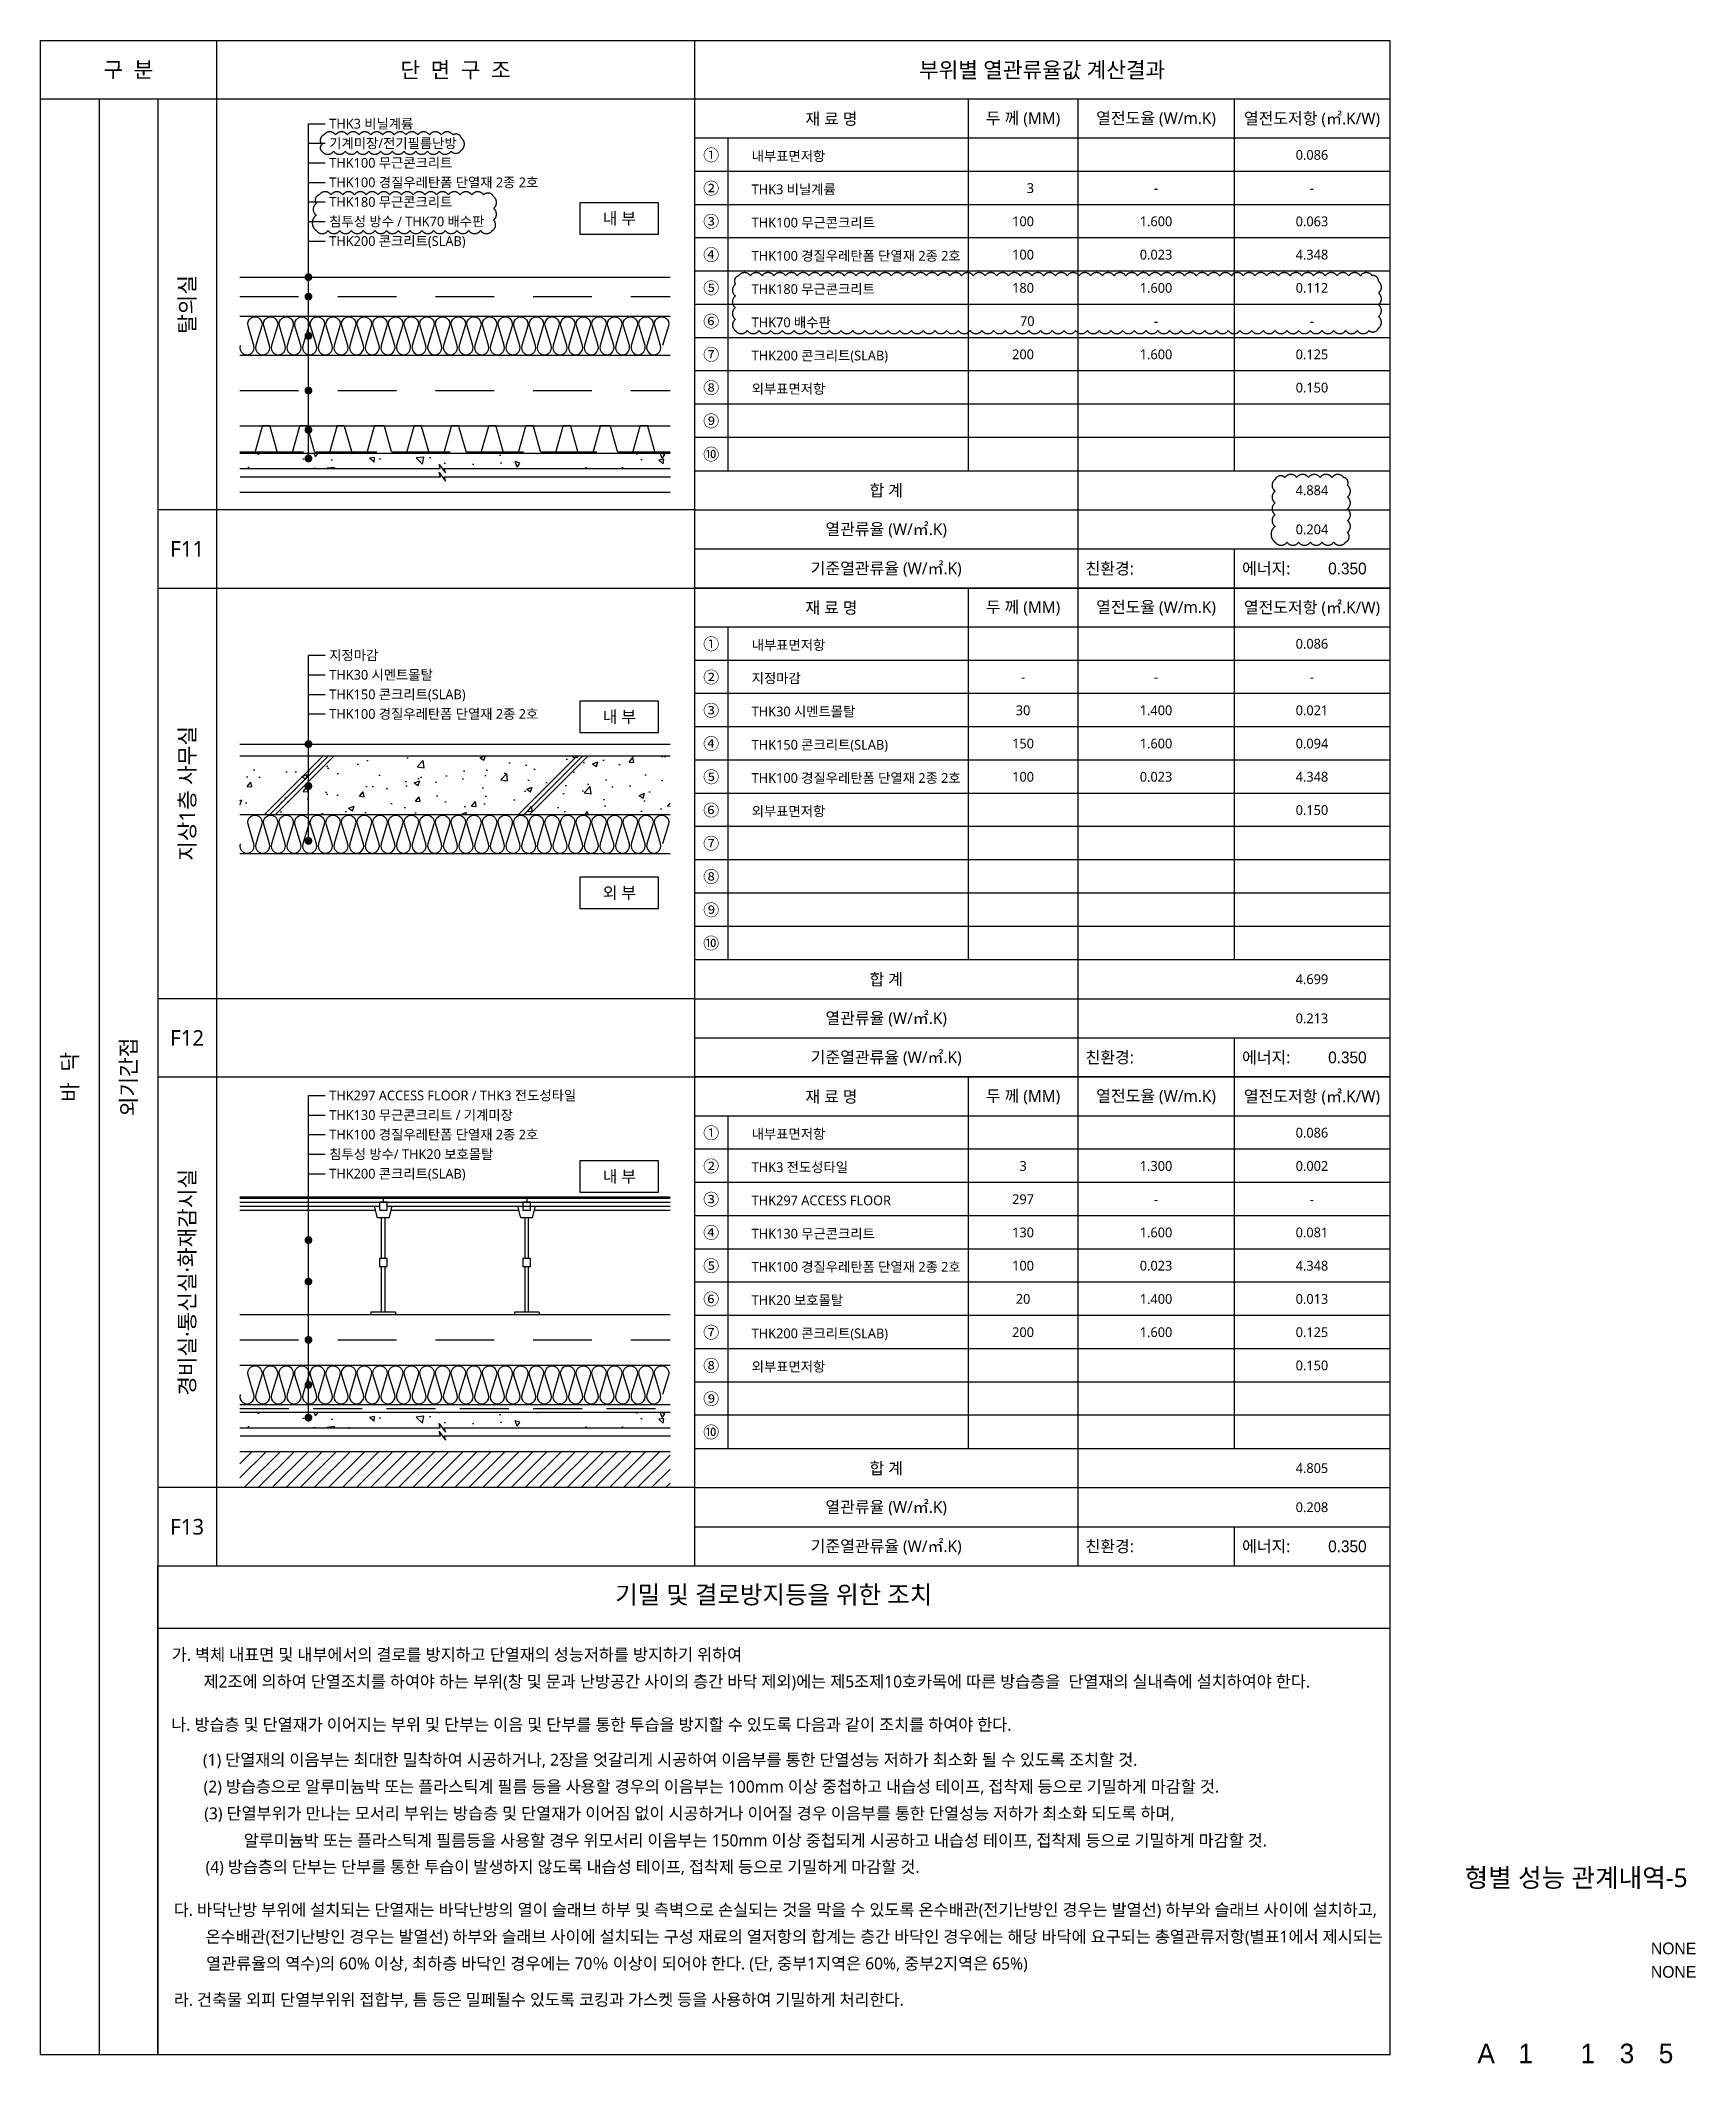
# Model space of a CAD drawing. Header units: millimetres. Extents: x 17329847 to 17386789, y -19727600 to -19720590.
# Drawn here: x 17366137 to 17370369, y -19726992 to -19721819 of the extents above; entities that cross this region are included whole.
import ezdxf
from ezdxf.enums import TextEntityAlignment as Align

# ---------------------------------------------------------------- set-up
doc = ezdxf.new("R2010")
doc.units = ezdxf.units.MM
doc.header["$LTSCALE"] = 100
doc.header["$MEASUREMENT"] = 0
for name, pattern in [('ACAD_ISO03W100', [30, 12, -18]), ('HID', [2.5, 1.5, -1]), ('HIDDEN', [0.375, 0.25, -0.125])]:
    doc.linetypes.add(name, pattern=pattern)
doc.layers.get('0').update_dxf_attribs({"linetype": 'CONTINUOUS'})
doc.layers.add('___2001120_친환경(대일) 수정사항', color=7, linetype='CONTINUOUS', true_color=0xf26722, plot=False)
for name, color, linetype in [('AA-MKXM', 7, 'CONTINUOUS'), ('AA-XXXX-TEXT', 3, 'CONTINUOUS'), ('ACCESS FLOOR', 9, 'CONTINUOUS'), ("CON'C", 2, 'CONTINUOUS'), ('FIN', 6, 'CONTINUOUS'), ('HAT', 253, 'CONTINUOUS'), ('INS', 8, 'CONTINUOUS'), ('LEADER', 7, 'CONTINUOUS'), ('SYM', 7, 'CONTINUOUS'), ('TEXT', 3, 'CONTINUOUS'), ('TEXT(실명)', 7, 'CONTINUOUS'), ('TEXT-TITLE', 6, 'CONTINUOUS'), ('TEXT-기입', 6, 'CONTINUOUS'), ('TEXT1-일반글씨', 3, 'CONTINUOUS'), ('TEXT2-제목', 7, 'CONTINUOUS'), ('wire-meshes', 1, 'CONTINUOUS'), ('도면폼', 7, 'CONTINUOUS'), ('방수', 1, 'HIDDEN'), ('배수판', 5, 'CONTINUOUS')]:
    doc.layers.add(name, color=color, linetype=linetype)
doc.layers.add('VE변경사항적용-20220616', color=10, linetype='CONTINUOUS', plot=False)
doc.styles.add('@나눔바른고딕', font='NanumBarunGothic.ttf')
doc.styles.add('CGS', font='cgse', dxfattribs={"bigfont": 'cgs'})
doc.styles.add('굴림', font='')
doc.styles.add('나눔바른고딕', font='NanumBarunGothic.ttf')
doc.styles.get('굴림').set_extended_font_data('Gulim')

msp = doc.modelspace()

# ---------------------------------------------------------------- texts
at = {"layer": 'AA-XXXX-TEXT', "style": '@나눔바른고딕'}
for s, p in [('탈의실', (17366512.4, -19722494.3)), ('지상1층 사무실', (17366512.4, -19723744.3)), ('바  닥', (17366212.4, -19724469.3)), ('외기간접', (17366362.4, -19724469.3)), ('경비실·통신실·화재감시실', (17366512.4, -19724994.3))]:
    msp.add_text(s, height=40, rotation=90, dxfattribs=at).set_placement(p, align=Align.MIDDLE_CENTER)
at = {"layer": 'AA-XXXX-TEXT', "style": '나눔바른고딕'}
for s, p in [('F11', (17366512.4, -19723119.3)), ('F12', (17366512.4, -19724369.3)), ('F13', (17366512.4, -19725619.3))]:
    msp.add_text(s, height=40, dxfattribs=at).set_placement(p, align=Align.MIDDLE)
at = {"layer": 'TEXT', "style": '나눔바른고딕'}
for s, p in [('THK3 비닐계륨', (17366875.8, -19722032.1)), ('기계미장/전기필름난방', (17366875.8, -19722082.1)), ('THK100 무근콘크리트', (17366875.8, -19722132.1)), ('내부표면저항', (17367956, -19722114.9)), ('THK100 경질우레탄폼 단열재 2종 2호', (17366875.8, -19722182.1)), ('THK3 비닐계륨', (17367956, -19722199.9)), ('THK180 무근콘크리트', (17366875.8, -19722232.1)), ('침투성 방수 / THK70 배수판', (17366875.8, -19722282.1)), ('THK100 무근콘크리트', (17367956, -19722284.9)), ('THK200 콘크리트(SLAB)', (17366875.8, -19722332.1)), ('THK100 경질우레탄폼 단열재 2종 2호', (17367956, -19722369.9)), ('THK180 무근콘크리트', (17367956, -19722454.9)), ('THK70 배수판', (17367956, -19722539.9)), ('THK200 콘크리트(SLAB)', (17367956, -19722624.9)), ('외부표면저항', (17367956, -19722709.9)), ('지정마감', (17366875.8, -19723391.1)), ('내부표면저항', (17367956, -19723364.9)), ('THK30 시멘트몰탈', (17366875.8, -19723441.1)), ('지정마감', (17367956, -19723449.9)), ('THK150 콘크리트(SLAB)', (17366875.8, -19723491.1)), ('THK100 경질우레탄폼 단열재 2종 2호', (17366875.8, -19723541.1)), ('THK30 시멘트몰탈', (17367956, -19723534.9)), ('THK150 콘크리트(SLAB)', (17367956, -19723619.9)), ('THK100 경질우레탄폼 단열재 2종 2호', (17367956, -19723704.9)), ('외부표면저항', (17367956, -19723789.9)), ('THK297 ACCESS FLOOR / THK3 전도성타일', (17366875.8, -19724516.6)), ('THK130 무근콘크리트 / 기계미장', (17366875.8, -19724566.6)), ('THK100 경질우레탄폼 단열재 2종 2호', (17366875.8, -19724616.6)), ('내부표면저항', (17367956, -19724614.9)), ('침투성 방수/ THK20 보호몰탈', (17366875.8, -19724666.6)), ('THK200 콘크리트(SLAB)', (17366875.8, -19724716.6)), ('THK3 전도성타일', (17367956, -19724699.9)), ('THK297 ACCESS FLOOR', (17367956, -19724784.9)), ('THK130 무근콘크리트', (17367956, -19724869.9)), ('THK100 경질우레탄폼 단열재 2종 2호', (17367956, -19724954.9)), ('THK20 보호몰탈', (17367956, -19725039.9)), ('THK200 콘크리트(SLAB)', (17367956, -19725124.9)), ('외부표면저항', (17367956, -19725209.9))]:
    msp.add_text(s, height=25, dxfattribs=at).set_placement(p, align=Align.MIDDLE_LEFT)
for s, height, p in [('0.086', 25, (17369388.6, -19722111.8)), ('3', 25, (17368668.7, -19722196.8)), ('-', 25, (17368989.9, -19722196.8)), ('-', 25, (17369388.6, -19722196.8)), ('내 부', 30, (17367617.7, -19722274.3)), ('100', 25, (17368649.9, -19722281.8)), ('1.600', 25, (17368989.9, -19722281.8)), ('0.063', 25, (17369388.6, -19722281.8)), ('100', 25, (17368649.9, -19722366.8)), ('0.023', 25, (17368989.9, -19722366.8)), ('4.348', 25, (17369388.6, -19722366.8)), ('180', 25, (17368649.9, -19722451.8)), ('1.600', 25, (17368989.9, -19722451.8)), ('0.112', 25, (17369388.6, -19722451.8)), ('70', 25, (17368660.7, -19722536.8)), ('-', 25, (17368989.9, -19722536.8)), ('-', 25, (17369388.6, -19722536.8)), ('200', 25, (17368649.9, -19722621.8)), ('1.600', 25, (17368989.9, -19722621.8)), ('0.125', 25, (17369388.6, -19722621.8)), ('0.150', 25, (17369388.6, -19722706.8)), ('4.884', 25, (17369388.6, -19722969.3)), ('0.204', 25, (17369388.6, -19723069.3)), ('0.086', 25, (17369388.6, -19723361.8)), ('-', 25, (17368649.9, -19723446.8)), ('-', 25, (17368989.9, -19723446.8)), ('-', 25, (17369388.6, -19723446.8)), ('내 부', 30, (17367617.7, -19723548.3)), ('30', 25, (17368649.9, -19723531.8)), ('1.400', 25, (17368989.9, -19723531.8)), ('0.021', 25, (17369388.6, -19723531.8)), ('150', 25, (17368649.9, -19723616.8)), ('1.600', 25, (17368989.9, -19723616.8)), ('0.094', 25, (17369388.6, -19723616.8)), ('100', 25, (17368649.9, -19723701.8)), ('0.023', 25, (17368989.9, -19723701.8)), ('4.348', 25, (17369388.6, -19723701.8)), ('0.150', 25, (17369388.6, -19723786.8)), ('외 부', 30, (17367617.7, -19723998.3)), ('4.699', 25, (17369388.6, -19724219.3)), ('0.213', 25, (17369388.6, -19724319.3)), ('0.086', 25, (17369388.6, -19724611.8)), ('내 부', 30, (17367617.7, -19724723.6)), ('3', 25, (17368649.9, -19724696.8)), ('1.300', 25, (17368989.9, -19724696.8)), ('0.002', 25, (17369388.6, -19724696.8)), ('297', 25, (17368649.9, -19724781.8)), ('-', 25, (17368989.9, -19724781.8)), ('-', 25, (17369388.6, -19724781.8)), ('130', 25, (17368649.9, -19724866.8)), ('1.600', 25, (17368989.9, -19724866.8)), ('0.081', 25, (17369388.6, -19724866.8)), ('100', 25, (17368649.9, -19724951.8)), ('0.023', 25, (17368989.9, -19724951.8)), ('4.348', 25, (17369388.6, -19724951.8)), ('20', 25, (17368649.9, -19725036.8)), ('1.400', 25, (17368989.9, -19725036.8)), ('0.013', 25, (17369388.6, -19725036.8)), ('200', 25, (17368649.9, -19725121.8)), ('1.600', 25, (17368989.9, -19725121.8)), ('0.125', 25, (17369388.6, -19725121.8)), ('0.150', 25, (17369388.6, -19725206.8)), ('4.805', 25, (17369388.6, -19725469.3)), ('0.208', 25, (17369388.6, -19725569.3))]:
    msp.add_text(s, height=height, dxfattribs=at).set_placement(p, align=Align.MIDDLE_CENTER)
at = {"layer": 'TEXT', "color": 2, "style": '굴림'}
for p in [(17369528.3, -19723169.3), (17369528.3, -19724419.3), (17369528.3, -19725669.3)]:
    msp.add_text('0.350', height=30, dxfattribs=at).set_placement(p, align=Align.MIDDLE_RIGHT)
at = {"layer": 'TEXT', "ltscale": 1000, "style": '나눔바른고딕'}
msp.add_text('기밀 및 결로방지등을 위한 조치', height=45.9, dxfattribs=at).set_placement((17368012.4, -19725816), align=Align.CENTER)
for s, p in [('가. 벽체 내표면 및 내부에서의 결로를 방지하고 단열재의 성능저하를 방지하기 위하여', (17366473.4, -19725961.5)), ('제2조에 의하여 단열조치를 하여야 하는 부위(창 및 문과 난방공간 사이의 층간 바닥 제외)에는 제5조제10호카목에 따른 방습층을  단열재의 실내측에 설치하여야 한다.', (17366554.6, -19726030.3)), ('나. 방습층 및 단열재가 이어지는 부위 및 단부는 이음 및 단부를 통한 투습을 방지할 수 있도록 다음과 같이 조치를 하여야 한다.', (17366471.8, -19726140.5)), ('(1) 단열재의 이음부는 최대한 밀착하여 시공하거나, 2장을 엇갈리게 시공하여 이음부를 통한 단열성능 저하가 최소화 될 수 있도록 조치할 것.', (17366552.9, -19726230.4)), ('(2) 방습층으로 알루미늄박 또는 플라스틱계 필름 등을 사용할 경우의 이음부는 100mm 이상 중첩하고 내습성 테이프, 접착제 등으로 기밀하게 마감할 것.', (17366554.6, -19726298.9)), ('(3) 단열부위가 만나는 모서리 부위는 방습층 및 단열재가 이어짐 없이 시공하거나 이어질 경우 이음부를 통한 단열성능 저하가 최소화 되도록 하며,', (17366556.2, -19726367.3)), ('알루미늄박 또는 플라스틱계 필름등을 사용할 경우 위모서리 이음부는 150mm 이상 중첩되게 시공하고 내습성 테이프, 접착제 등으로 기밀하게 마감할 것.', (17366657.2, -19726436.6)), ('(4) 방습층의 단부는 단부를 통한 투습이 발생하지 않도록 내습성 테이프, 접착제 등으로 기밀하게 마감할 것.', (17366559.5, -19726504.2)), ('다. 바닥난방 부위에 설치되는 단열재는 바닥난방의 열이 슬래브 하부 및 측벽으로 손실되는 것을 막을 수 있도록 온수배관(전기난방인 경우는 발열선) 하부와 슬래브 사이에 설치하고,', (17366478.3, -19726613.8)), ('온수배관(전기난방인 경우는 발열선) 하부와 슬래브 사이에 설치되는 구성 재료의 열저항의 합계는 층간 바닥인 경우에는 해당 바닥에 요구되는 총열관류저항(별표1에서 제시되는', (17366559.5, -19726682.6)), ('열관류율의 역수)의 60%%% 이상, 최하층 바닥인 경우에는 70％ 이상이 되어야 한다. (단, 중부1지역은 60%%%, 중부2지역은 65%%%)', (17366561.1, -19726751.1)), ('라. 건축물 외피 단열부위위 접합부, 틈 등은 밀페될수 있도록 코킹과 가스켓 등을 사용하여 기밀하게 처리한다.', (17366478.3, -19726843.7))]:
    msp.add_text(s, height=30.6, dxfattribs=at).set_placement(p)
at = {"layer": 'TEXT-TITLE', "style": '나눔바른고딕'}
msp.add_text('형별 성능 관계내역-5', height=48, dxfattribs=at).set_placement((17370064, -19726540.5), align=Align.CENTER)
at = {"layer": 'TEXT-기입', "style": 'CGS'}
for p in [(17370255.3, -19726721.3), (17370255.3, -19726781.3)]:
    msp.add_text('NONE', height=30, dxfattribs=at).set_placement(p, align=Align.BOTTOM_LEFT)
for s, p in [('A', (17369834, -19726965.9)), ('1', (17369935.3, -19726965.9)), ('1', (17370094, -19726965.9)), ('3', (17370194, -19726965.9)), ('5', (17370294, -19726965.9))]:
    msp.add_text(s, height=50, dxfattribs=at).set_placement(p, align=Align.MIDDLE_CENTER)
at = {"layer": 'TEXT2-제목', "style": '나눔바른고딕'}
for s, p in [('구  분', (17366362.4, -19721894.3)), ('단  면  구  조', (17367198.6, -19721894.3)), ('부위별 열관류율값 계산결과', (17368698.6, -19721894.3))]:
    msp.add_text(s, height=40, dxfattribs=at).set_placement(p, align=Align.MIDDLE)

# ---------------------------------------------------------------- blocks, each defined once
blk = doc.blocks.new('BOX1')
at = {"layer": '도면폼', "ltscale": 1000}
blk.add_line((1777.5, 1250), (0, 1250), dxfattribs=at)
at = {"layer": '도면폼', "color": 4, "ltscale": 1000}
for p, q in [((700, 1250), (700, 300)), ((980, 1250), (980, 0)), ((1380, 1250), (1380, 300)), ((1777.5, 1150), (0, 1150)), ((85, 1150), (85, 300)), ((0, 300), (1777.5, 300)), ((0, 200), (1777.5, 200)), ((0, 100), (1777.5, 100)), ((1380, 100), (1380, 0))]:
    blk.add_line(p, q, dxfattribs=at)
at = {"layer": '도면폼', "color": 8}
for p, q in [((1777.5, 1065), (0, 1065)), ((1777.5, 980), (0, 980)), ((1777.5, 895), (0, 895)), ((1777.5, 810), (0, 810)), ((1777.5, 725), (0, 725)), ((1777.5, 640), (0, 640)), ((1777.5, 555), (0, 555)), ((1777.5, 470), (0, 470)), ((1777.5, 385), (0, 385))]:
    blk.add_line(p, q, dxfattribs=at)
at = {"layer": 'TEXT1-일반글씨', "style": '나눔바른고딕'}
for s, p in [('재 료 명', (350, 1200)), ('두 께 (MM)', (840, 1200)), ('열전도율 (W/m.K)', (1180, 1200)), ('열전도저항 (㎡.K/W)', (1578.8, 1200)), ('①', (42.5, 1107.5)), ('②', (42.5, 1022.5)), ('③', (42.5, 937.5)), ('④', (42.5, 852.5)), ('⑤', (42.5, 767.5)), ('⑥', (42.5, 682.5)), ('⑦', (42.5, 597.5)), ('⑧', (42.5, 512.5)), ('⑨', (42.5, 427.5)), ('⑩', (42.5, 342.5)), ('합 계', (490, 250)), ('열관류율 (W/㎡.K)', (490, 150)), ('기준열관류율 (W/㎡.K)', (490, 50))]:
    blk.add_text(s, height=30, dxfattribs=at).set_placement(p, align=Align.MIDDLE)
for s, p in [('친환경:', (1000, 50)), ('에너지:', (1400, 50))]:
    blk.add_text(s, height=30, dxfattribs=at).set_placement(p, align=Align.MIDDLE_LEFT)

# ---------------------------------------------------------------- hatches: boundary and pattern name
at = {"layer": 'HAT', "linetype": 'Continuous'}
h = msp.add_hatch(dxfattribs=at)
h.set_pattern_fill('AR-CONC', color=256, scale=20, angle=90, style=0)
h.set_pattern_definition([(140, (17423896.49, -19683184.94), (12.55043, 143.45204), [15, -165]), (85, (17423896.49, -19683184.94), (-150.43843, -27.75027), [12, -132]), (190.4514, (17423897.54, -19683172.98), (-137.8879, 115.70188), [12.74804, -140.22842]), (136.1842, (17423856.49, -19683184.94), (33.1038, 213.4482), [22.5, -247.5]), (186.6356, (17423859.25, -19683167.15), (-194.8236, 186.93254), [19.12206, -210.3426]), (81.1842, (17423856.5, -19683184.94), (-194.8237, 186.9324), [18, -198]), (111, (17423866.49, -19683164.94), (80.52378, 119.38141), [15, -165]), (56, (17423866.49, -19683164.94), (-145.03, 48.66307), [12, -132]), (161.4514, (17423873.2, -19683154.99), (-64.5061, 168.04453), [12.74804, -140.22842]), (127.5, (17423896.49, -19683184.94), (-66.57877, 2.43197), [0, -130.4, 0, -134, 0, -132.5]), (97.5, (17423896.49, -19683184.94), (-78.88234, 52.61391), [0, -76.4, 0, -127.4, 0, -50.5]), (57.5, (17423896.49, -19683229.54), (4.510974, 106.764487), [0, -50, 0, -156, 0, -207]), (47.5, (17423896.49, -19683249.54), (-20.021, 116.63723), [0, -65, 0, -103.6, 0, -147])])
h.paths.add_polyline_path([(17367170, -19722914), (17367747.4, -19722914), (17367747.4, -19722874.3), (17366647.4, -19722874.3), (17366647.4, -19722914), (17367159.2, -19722914), (17367156.5, -19722903), (17367172.7, -19722925)])
h = msp.add_hatch(dxfattribs=at)
h.set_pattern_fill('AR-CONC', color=256, scale=20, style=0)
h.set_pattern_definition([(50, (17407724.85, -19781046.85), (143.45204, -12.55043), [15, -165]), (355, (17407724.85, -19781046.85), (-27.75027, 150.43843), [12, -132]), (100.4514, (17407736.81, -19781047.9), (115.70188, 137.8879), [12.74804, -140.22842]), (46.1842, (17407724.85, -19781006.85), (213.4482, -33.1038), [22.5, -247.5]), (96.6356, (17407742.64, -19781009.6), (186.93254, 194.8236), [19.12206, -210.3426]), (351.1842, (17407724.85, -19781006.85), (186.9324, 194.8237), [18, -198]), (21, (17407744.85, -19781016.85), (119.38141, -80.52378), [15, -165]), (326, (17407744.85, -19781016.85), (48.66307, 145.03), [12, -132]), (71.4514, (17407754.8, -19781023.56), (168.04453, 64.5061), [12.74804, -140.22842]), (37.5, (17407724.853, -19781046.85), (2.43197, 66.57877), [0, -130.4, 0, -134, 0, -132.5]), (7.5, (17407724.85, -19781046.85), (52.61391, 78.88234), [0, -76.4, 0, -127.4, 0, -50.5]), (327.5, (17407680.253, -19781046.85), (106.764487, -4.510974), [0, -50, 0, -156, 0, -207]), (317.5, (17407660.25, -19781046.85), (116.63723, 20.021), [0, -65, 0, -103.6, 0, -147])])
h.paths.add_polyline_path([(17367747.4, -19723648.3), (17367747.4, -19723798.3), (17366647.4, -19723798.3), (17366647.4, -19723648.3)])
h = msp.add_hatch(dxfattribs=at)
h.set_pattern_fill('AR-CONC', color=256, scale=20, angle=90, style=0)
h.set_pattern_definition([(140, (17423896.49, -19685637.15), (12.55043, 143.45204), [15, -165]), (85, (17423896.49, -19685637.15), (-150.43843, -27.75027), [12, -132]), (190.4514, (17423897.54, -19685625.2), (-137.8879, 115.70188), [12.74804, -140.22842]), (136.1842, (17423856.49, -19685637.15), (33.1038, 213.4482), [22.5, -247.5]), (186.6356, (17423859.25, -19685619.36), (-194.8236, 186.93254), [19.12206, -210.3426]), (81.1842, (17423856.5, -19685637.15), (-194.8237, 186.9324), [18, -198]), (111, (17423866.49, -19685617.15), (80.52378, 119.38141), [15, -165]), (56, (17423866.49, -19685617.15), (-145.03, 48.66307), [12, -132]), (161.4514, (17423873.2, -19685607.2), (-64.5061, 168.04453), [12.74804, -140.22842]), (127.5, (17423896.49, -19685637.15), (-66.57877, 2.43197), [0, -130.4, 0, -134, 0, -132.5]), (97.5, (17423896.49, -19685637.15), (-78.88234, 52.61391), [0, -76.4, 0, -127.4, 0, -50.5]), (57.5, (17423896.49, -19685681.75), (4.510974, 106.764487), [0, -50, 0, -156, 0, -207]), (47.5, (17423896.49, -19685701.75), (-20.021, 116.63723), [0, -65, 0, -103.6, 0, -147])])
h.paths.add_polyline_path([(17367170, -19725366.2), (17367747.4, -19725366.2), (17367747.4, -19725326.5), (17366647.4, -19725326.5), (17366647.4, -19725366.2), (17367159.2, -19725366.2), (17367156.5, -19725355.2), (17367172.7, -19725377.2)])
at = {"layer": 'HAT', "ltscale": 1000}
h = msp.add_hatch(dxfattribs=at)
h.set_pattern_fill('ANSI31', color=256, scale=8)
h.set_pattern_definition([(45, (-610.163, 950.63), (-17.960512242, 17.960512242), [])])
h.paths.add_polyline_path([(17367747.4, -19725426.5), (17366647.4, -19725426.5), (17366647.4, -19725519.3), (17367747.4, -19725519.3)])

# ---------------------------------------------------------------- linework, layer by layer
at = {"color": 2, "ltscale": 0.1}
for points in [[(17366647.4, -19722874.3), (17367747.4, -19722874.3)], [(17366647.4, -19725326.5), (17367747.4, -19725326.5)]]:
    msp.add_lwpolyline(points, dxfattribs=at)
at = {"color": 7}
msp.add_lwpolyline([(17366437.4, -19725719.3), (17369587.4, -19725719.3), (17369587.4, -19726969.3), (17366437.4, -19726969.3)], close=True, dxfattribs=at)
msp.add_lwpolyline([(17369587.4, -19725879.3), (17366437.4, -19725879.3)], dxfattribs=at)
at = {"layer": '___2001120_친환경(대일) 수정사항', "ltscale": 1000}
msp.add_lwpolyline([(17366437.4, -19725719.3), (17369587.4, -19725719.3), (17369587.4, -19726969.3), (17366437.4, -19726969.3)], close=True, dxfattribs=at)
at = {"layer": 'AA-MKXM', "color": 7}
for points in [[(17367516.5, -19722314.3), (17367717.4, -19722314.3), (17367717.4, -19722234.3), (17367516.5, -19722234.3)], [(17367516.5, -19723588.3), (17367717.4, -19723588.3), (17367717.4, -19723508.3), (17367516.5, -19723508.3)], [(17367516.5, -19724038.3), (17367717.4, -19724038.3), (17367717.4, -19723958.3), (17367516.5, -19723958.3)], [(17367516.5, -19724763.6), (17367717.4, -19724763.6), (17367717.4, -19724683.6), (17367516.5, -19724683.6)]]:
    msp.add_lwpolyline(points, close=True, dxfattribs=at)
at = {"layer": 'ACCESS FLOOR'}
for p, q in [((17367747.4, -19724776.5), (17366647.4, -19724776.5)), ((17366647.4, -19724779.5), (17367747.4, -19724779.5)), ((17367014, -19724779.5), (17367014, -19724789.5)), ((17367380.7, -19724779.5), (17367380.7, -19724789.5)), ((17366647.4, -19724789.5), (17367747.4, -19724789.5)), ((17366647.4, -19724799.5), (17367004, -19724799.5)), ((17366647.4, -19724810.1), (17366994.2, -19724810.1)), ((17366999, -19724829.5), (17366991.5, -19724799.5)), ((17367029, -19724829.5), (17366999, -19724829.5)), ((17367004, -19724789.5), (17367004, -19724810.1)), ((17367024, -19724789.5), (17367004, -19724789.5)), ((17367004, -19724810.1), (17367024, -19724810.1)), ((17367009, -19724829.5), (17367009, -19724933.6)), ((17367019, -19724933.6), (17367019, -19724829.5)), ((17367024, -19724810.1), (17367024, -19724789.5)), ((17367024, -19724799.5), (17367747.4, -19724799.5)), ((17367029, -19724829.5), (17367036.5, -19724799.5)), ((17367033.9, -19724810.1), (17367360.9, -19724810.1)), ((17367365.7, -19724829.5), (17367358.2, -19724799.5)), ((17367395.7, -19724829.5), (17367365.7, -19724829.5)), ((17367370.7, -19724789.5), (17367370.7, -19724810.1)), ((17367390.7, -19724789.5), (17367370.7, -19724789.5)), ((17367370.7, -19724810.1), (17367390.7, -19724810.1)), ((17367375.7, -19724829.5), (17367375.7, -19724933.6)), ((17367385.7, -19724933.6), (17367385.7, -19724829.5)), ((17367390.7, -19724810.1), (17367390.7, -19724789.5)), ((17367395.7, -19724829.5), (17367403.2, -19724799.5)), ((17367400.6, -19724810.1), (17367747.4, -19724810.1)), ((17367004, -19724933.6), (17367004, -19724954.2)), ((17367024, -19724933.6), (17367004, -19724933.6)), ((17367024, -19724954.2), (17367024, -19724933.6)), ((17367370.7, -19724933.6), (17367370.7, -19724954.2)), ((17367390.7, -19724933.6), (17367370.7, -19724933.6)), ((17367390.7, -19724954.2), (17367390.7, -19724933.6)), ((17367004, -19724954.2), (17367024, -19724954.2)), ((17367009, -19724954.2), (17367009, -19725070.4)), ((17367019, -19725070.4), (17367019, -19724954.2)), ((17367370.7, -19724954.2), (17367390.7, -19724954.2)), ((17367375.7, -19724954.2), (17367375.7, -19725070.4)), ((17367385.7, -19725070.4), (17367385.7, -19724954.2)), ((17366982.5, -19725070.4), (17366982.5, -19725076.5)), ((17367045.5, -19725070.4), (17366982.5, -19725070.4)), ((17367045.5, -19725070.4), (17367045.5, -19725076.5)), ((17367349.2, -19725070.4), (17367349.2, -19725076.5)), ((17367412.2, -19725070.4), (17367349.2, -19725070.4)), ((17367412.2, -19725070.4), (17367412.2, -19725076.5))]:
    msp.add_line(p, q, dxfattribs=at)
at = {"layer": "CON'C"}
for p, q in [((17366647.4, -19722974.3), (17367747.4, -19722974.3)), ((17366647.4, -19725426.5), (17367747.4, -19725426.5))]:
    msp.add_line(p, q, dxfattribs=at)
for points in [[(17366647.4, -19723648.3), (17367747.4, -19723648.3)], [(17366647.4, -19723798.3), (17367747.4, -19723798.3)]]:
    msp.add_lwpolyline(points, dxfattribs=at)
at = {"layer": 'FIN'}
for points in [[(17366647.4, -19722424.3), (17367747.4, -19722424.3)], [(17366647.4, -19722624.3), (17367747.4, -19722624.3)], [(17366647.4, -19722804.3), (17367747.4, -19722804.3)], [(17366647.4, -19723618.3), (17367747.4, -19723618.3)], [(17366647.4, -19725076.5), (17367747.4, -19725076.5)]]:
    msp.add_lwpolyline(points, dxfattribs=at)
at = {"layer": 'HAT', "linetype": 'Continuous'}
for p, q in [((17366710, -19723798.3), (17366860, -19723648.3)), ((17366724.2, -19723798.3), (17366874.2, -19723648.3)), ((17366738.3, -19723798.3), (17366888.3, -19723648.3)), ((17367359.9, -19723798.3), (17367509.9, -19723648.3)), ((17367374.1, -19723798.3), (17367524.1, -19723648.3)), ((17367388.2, -19723798.3), (17367538.2, -19723648.3))]:
    msp.add_line(p, q, dxfattribs=at)
at = {"layer": 'INS'}
for points in [[(17366647.4, -19722524.3), (17367747.4, -19722524.3)], [(17366647.4, -19723898.3), (17367747.4, -19723898.3)], [(17366647.4, -19725206.5), (17367747.4, -19725206.5)], [(17366647.4, -19725306.5), (17367747.4, -19725306.5)]]:
    msp.add_lwpolyline(points, dxfattribs=at)
for points in [[(17366648.2, -19722599.3, 1.344031), (17366683.2, -19722599.3), (17366668.2, -19722549.3, -1.344031), (17366703.2, -19722549.3), (17366688.2, -19722599.3)], [(17366688.2, -19722599.3, 1.344031), (17366723.2, -19722599.3), (17366708.2, -19722549.3, -1.344031), (17366743.2, -19722549.3), (17366728.2, -19722599.3)], [(17366728.2, -19722599.3, 1.344031), (17366763.2, -19722599.3), (17366748.2, -19722549.3, -1.344031), (17366783.2, -19722549.3), (17366768.2, -19722599.3)], [(17366768.2, -19722599.3, 1.344031), (17366803.2, -19722599.3), (17366788.2, -19722549.3, -1.344031), (17366823.2, -19722549.3), (17366808.2, -19722599.3)], [(17366808.2, -19722599.3, 1.344031), (17366843.2, -19722599.3), (17366828.2, -19722549.3, -1.344031), (17366863.2, -19722549.3), (17366848.2, -19722599.3)], [(17366848.2, -19722599.3, 1.344031), (17366883.2, -19722599.3), (17366868.2, -19722549.3, -1.344031), (17366903.2, -19722549.3), (17366888.2, -19722599.3)], [(17366888.2, -19722599.3, 1.344031), (17366923.2, -19722599.3), (17366908.2, -19722549.3, -1.344031), (17366943.2, -19722549.3), (17366928.2, -19722599.3)], [(17366928.2, -19722599.3, 1.344031), (17366963.2, -19722599.3), (17366948.2, -19722549.3, -1.344031), (17366983.2, -19722549.3), (17366968.2, -19722599.3)], [(17366968.2, -19722599.3, 1.344031), (17367003.2, -19722599.3), (17366988.2, -19722549.3, -1.344031), (17367023.2, -19722549.3), (17367008.2, -19722599.3)], [(17367008.2, -19722599.3, 1.344031), (17367043.2, -19722599.3), (17367028.2, -19722549.3, -1.344031), (17367063.2, -19722549.3), (17367048.2, -19722599.3)], [(17367048.2, -19722599.3, 1.344031), (17367083.2, -19722599.3), (17367068.2, -19722549.3, -1.344031), (17367103.2, -19722549.3), (17367088.2, -19722599.3)], [(17367088.2, -19722599.3, 1.344031), (17367123.2, -19722599.3), (17367108.2, -19722549.3, -1.344031), (17367143.2, -19722549.3), (17367128.2, -19722599.3)], [(17367128.2, -19722599.3, 1.344031), (17367163.2, -19722599.3), (17367148.2, -19722549.3, -1.344031), (17367183.2, -19722549.3), (17367168.2, -19722599.3)], [(17367168.2, -19722599.3, 1.344031), (17367203.2, -19722599.3), (17367188.2, -19722549.3, -1.344031), (17367223.2, -19722549.3), (17367208.2, -19722599.3)], [(17367208.2, -19722599.3, 1.344031), (17367243.2, -19722599.3), (17367228.2, -19722549.3, -1.344031), (17367263.2, -19722549.3), (17367248.2, -19722599.3)], [(17367248.2, -19722599.3, 1.344031), (17367283.2, -19722599.3), (17367268.2, -19722549.3, -1.344031), (17367303.2, -19722549.3), (17367288.2, -19722599.3)], [(17367288.2, -19722599.3, 1.344031), (17367323.2, -19722599.3), (17367308.2, -19722549.3, -1.344031), (17367343.2, -19722549.3), (17367328.2, -19722599.3)], [(17367328.2, -19722599.3, 1.344031), (17367363.2, -19722599.3), (17367348.2, -19722549.3, -1.344031), (17367383.2, -19722549.3), (17367368.2, -19722599.3)], [(17367368.2, -19722599.3, 1.344031), (17367403.2, -19722599.3), (17367388.2, -19722549.3, -1.344031), (17367423.2, -19722549.3), (17367408.2, -19722599.3)], [(17367408.2, -19722599.3, 1.344031), (17367443.2, -19722599.3), (17367428.2, -19722549.3, -1.344031), (17367463.2, -19722549.3), (17367448.2, -19722599.3)], [(17367448.2, -19722599.3, 1.344031), (17367483.2, -19722599.3), (17367468.2, -19722549.3, -1.344031), (17367503.2, -19722549.3), (17367488.2, -19722599.3)], [(17367488.2, -19722599.3, 1.344031), (17367523.2, -19722599.3), (17367508.2, -19722549.3, -1.344031), (17367543.2, -19722549.3), (17367528.2, -19722599.3)], [(17367528.2, -19722599.3, 1.344031), (17367563.2, -19722599.3), (17367548.2, -19722549.3, -1.344031), (17367583.2, -19722549.3), (17367568.2, -19722599.3)], [(17367568.2, -19722599.3, 1.344031), (17367603.2, -19722599.3), (17367588.2, -19722549.3, -1.344031), (17367623.2, -19722549.3), (17367608.2, -19722599.3)], [(17367608.2, -19722599.3, 1.344031), (17367643.2, -19722599.3), (17367628.2, -19722549.3, -1.344031), (17367663.2, -19722549.3), (17367648.2, -19722599.3)], [(17367648.2, -19722599.3, 1.344031), (17367683.2, -19722599.3), (17367668.2, -19722549.3, -1.344031), (17367703.2, -19722549.3), (17367688.2, -19722599.3)], [(17367688.2, -19722599.3, 1.344031), (17367723.2, -19722599.3), (17367708.2, -19722549.3, -1.344031), (17367743.2, -19722549.3), (17367728.2, -19722599.3)], [(17366648.2, -19723873.3, 1.344031), (17366683.2, -19723873.3), (17366668.2, -19723823.3, -1.344031), (17366703.2, -19723823.3), (17366688.2, -19723873.3)], [(17366688.2, -19723873.3, 1.344031), (17366723.2, -19723873.3), (17366708.2, -19723823.3, -1.344031), (17366743.2, -19723823.3), (17366728.2, -19723873.3)], [(17366728.2, -19723873.3, 1.344031), (17366763.2, -19723873.3), (17366748.2, -19723823.3, -1.344031), (17366783.2, -19723823.3), (17366768.2, -19723873.3)], [(17366768.2, -19723873.3, 1.344031), (17366803.2, -19723873.3), (17366788.2, -19723823.3, -1.344031), (17366823.2, -19723823.3), (17366808.2, -19723873.3)], [(17366808.2, -19723873.3, 1.344031), (17366843.2, -19723873.3), (17366828.2, -19723823.3, -1.344031), (17366863.2, -19723823.3), (17366848.2, -19723873.3)], [(17366848.2, -19723873.3, 1.344031), (17366883.2, -19723873.3), (17366868.2, -19723823.3, -1.344031), (17366903.2, -19723823.3), (17366888.2, -19723873.3)], [(17366888.2, -19723873.3, 1.344031), (17366923.2, -19723873.3), (17366908.2, -19723823.3, -1.344031), (17366943.2, -19723823.3), (17366928.2, -19723873.3)], [(17366928.2, -19723873.3, 1.344031), (17366963.2, -19723873.3), (17366948.2, -19723823.3, -1.344031), (17366983.2, -19723823.3), (17366968.2, -19723873.3)], [(17366968.2, -19723873.3, 1.344031), (17367003.2, -19723873.3), (17366988.2, -19723823.3, -1.344031), (17367023.2, -19723823.3), (17367008.2, -19723873.3)], [(17367008.2, -19723873.3, 1.344031), (17367043.2, -19723873.3), (17367028.2, -19723823.3, -1.344031), (17367063.2, -19723823.3), (17367048.2, -19723873.3)], [(17367048.2, -19723873.3, 1.344031), (17367083.2, -19723873.3), (17367068.2, -19723823.3, -1.344031), (17367103.2, -19723823.3), (17367088.2, -19723873.3)], [(17367088.2, -19723873.3, 1.344031), (17367123.2, -19723873.3), (17367108.2, -19723823.3, -1.344031), (17367143.2, -19723823.3), (17367128.2, -19723873.3)], [(17367128.2, -19723873.3, 1.344031), (17367163.2, -19723873.3), (17367148.2, -19723823.3, -1.344031), (17367183.2, -19723823.3), (17367168.2, -19723873.3)], [(17367168.2, -19723873.3, 1.344031), (17367203.2, -19723873.3), (17367188.2, -19723823.3, -1.344031), (17367223.2, -19723823.3), (17367208.2, -19723873.3)], [(17367208.2, -19723873.3, 1.344031), (17367243.2, -19723873.3), (17367228.2, -19723823.3, -1.344031), (17367263.2, -19723823.3), (17367248.2, -19723873.3)], [(17367248.2, -19723873.3, 1.344031), (17367283.2, -19723873.3), (17367268.2, -19723823.3, -1.344031), (17367303.2, -19723823.3), (17367288.2, -19723873.3)], [(17367288.2, -19723873.3, 1.344031), (17367323.2, -19723873.3), (17367308.2, -19723823.3, -1.344031), (17367343.2, -19723823.3), (17367328.2, -19723873.3)], [(17367328.2, -19723873.3, 1.344031), (17367363.2, -19723873.3), (17367348.2, -19723823.3, -1.344031), (17367383.2, -19723823.3), (17367368.2, -19723873.3)], [(17367368.2, -19723873.3, 1.344031), (17367403.2, -19723873.3), (17367388.2, -19723823.3, -1.344031), (17367423.2, -19723823.3), (17367408.2, -19723873.3)], [(17367408.2, -19723873.3, 1.344031), (17367443.2, -19723873.3), (17367428.2, -19723823.3, -1.344031), (17367463.2, -19723823.3), (17367448.2, -19723873.3)], [(17367448.2, -19723873.3, 1.344031), (17367483.2, -19723873.3), (17367468.2, -19723823.3, -1.344031), (17367503.2, -19723823.3), (17367488.2, -19723873.3)], [(17367488.2, -19723873.3, 1.344031), (17367523.2, -19723873.3), (17367508.2, -19723823.3, -1.344031), (17367543.2, -19723823.3), (17367528.2, -19723873.3)], [(17367528.2, -19723873.3, 1.344031), (17367563.2, -19723873.3), (17367548.2, -19723823.3, -1.344031), (17367583.2, -19723823.3), (17367568.2, -19723873.3)], [(17367568.2, -19723873.3, 1.344031), (17367603.2, -19723873.3), (17367588.2, -19723823.3, -1.344031), (17367623.2, -19723823.3), (17367608.2, -19723873.3)], [(17367608.2, -19723873.3, 1.344031), (17367643.2, -19723873.3), (17367628.2, -19723823.3, -1.344031), (17367663.2, -19723823.3), (17367648.2, -19723873.3)], [(17367648.2, -19723873.3, 1.344031), (17367683.2, -19723873.3), (17367668.2, -19723823.3, -1.344031), (17367703.2, -19723823.3), (17367688.2, -19723873.3)], [(17367688.2, -19723873.3, 1.344031), (17367723.2, -19723873.3), (17367708.2, -19723823.3, -1.344031), (17367743.2, -19723823.3), (17367728.2, -19723873.3)], [(17366648.2, -19725281.5, 1.344031), (17366683.2, -19725281.5), (17366668.2, -19725231.5, -1.344031), (17366703.2, -19725231.5), (17366688.2, -19725281.5)], [(17366688.2, -19725281.5, 1.344031), (17366723.2, -19725281.5), (17366708.2, -19725231.5, -1.344031), (17366743.2, -19725231.5), (17366728.2, -19725281.5)], [(17366728.2, -19725281.5, 1.344031), (17366763.2, -19725281.5), (17366748.2, -19725231.5, -1.344031), (17366783.2, -19725231.5), (17366768.2, -19725281.5)], [(17366768.2, -19725281.5, 1.344031), (17366803.2, -19725281.5), (17366788.2, -19725231.5, -1.344031), (17366823.2, -19725231.5), (17366808.2, -19725281.5)], [(17366808.2, -19725281.5, 1.344031), (17366843.2, -19725281.5), (17366828.2, -19725231.5, -1.344031), (17366863.2, -19725231.5), (17366848.2, -19725281.5)], [(17366848.2, -19725281.5, 1.344031), (17366883.2, -19725281.5), (17366868.2, -19725231.5, -1.344031), (17366903.2, -19725231.5), (17366888.2, -19725281.5)], [(17366888.2, -19725281.5, 1.344031), (17366923.2, -19725281.5), (17366908.2, -19725231.5, -1.344031), (17366943.2, -19725231.5), (17366928.2, -19725281.5)], [(17366928.2, -19725281.5, 1.344031), (17366963.2, -19725281.5), (17366948.2, -19725231.5, -1.344031), (17366983.2, -19725231.5), (17366968.2, -19725281.5)], [(17366968.2, -19725281.5, 1.344031), (17367003.2, -19725281.5), (17366988.2, -19725231.5, -1.344031), (17367023.2, -19725231.5), (17367008.2, -19725281.5)], [(17367008.2, -19725281.5, 1.344031), (17367043.2, -19725281.5), (17367028.2, -19725231.5, -1.344031), (17367063.2, -19725231.5), (17367048.2, -19725281.5)], [(17367048.2, -19725281.5, 1.344031), (17367083.2, -19725281.5), (17367068.2, -19725231.5, -1.344031), (17367103.2, -19725231.5), (17367088.2, -19725281.5)], [(17367088.2, -19725281.5, 1.344031), (17367123.2, -19725281.5), (17367108.2, -19725231.5, -1.344031), (17367143.2, -19725231.5), (17367128.2, -19725281.5)], [(17367128.2, -19725281.5, 1.344031), (17367163.2, -19725281.5), (17367148.2, -19725231.5, -1.344031), (17367183.2, -19725231.5), (17367168.2, -19725281.5)], [(17367168.2, -19725281.5, 1.344031), (17367203.2, -19725281.5), (17367188.2, -19725231.5, -1.344031), (17367223.2, -19725231.5), (17367208.2, -19725281.5)], [(17367208.2, -19725281.5, 1.344031), (17367243.2, -19725281.5), (17367228.2, -19725231.5, -1.344031), (17367263.2, -19725231.5), (17367248.2, -19725281.5)], [(17367248.2, -19725281.5, 1.344031), (17367283.2, -19725281.5), (17367268.2, -19725231.5, -1.344031), (17367303.2, -19725231.5), (17367288.2, -19725281.5)], [(17367288.2, -19725281.5, 1.344031), (17367323.2, -19725281.5), (17367308.2, -19725231.5, -1.344031), (17367343.2, -19725231.5), (17367328.2, -19725281.5)], [(17367328.2, -19725281.5, 1.344031), (17367363.2, -19725281.5), (17367348.2, -19725231.5, -1.344031), (17367383.2, -19725231.5), (17367368.2, -19725281.5)], [(17367368.2, -19725281.5, 1.344031), (17367403.2, -19725281.5), (17367388.2, -19725231.5, -1.344031), (17367423.2, -19725231.5), (17367408.2, -19725281.5)], [(17367408.2, -19725281.5, 1.344031), (17367443.2, -19725281.5), (17367428.2, -19725231.5, -1.344031), (17367463.2, -19725231.5), (17367448.2, -19725281.5)], [(17367448.2, -19725281.5, 1.344031), (17367483.2, -19725281.5), (17367468.2, -19725231.5, -1.344031), (17367503.2, -19725231.5), (17367488.2, -19725281.5)], [(17367488.2, -19725281.5, 1.344031), (17367523.2, -19725281.5), (17367508.2, -19725231.5, -1.344031), (17367543.2, -19725231.5), (17367528.2, -19725281.5)], [(17367528.2, -19725281.5, 1.344031), (17367563.2, -19725281.5), (17367548.2, -19725231.5, -1.344031), (17367583.2, -19725231.5), (17367568.2, -19725281.5)], [(17367568.2, -19725281.5, 1.344031), (17367603.2, -19725281.5), (17367588.2, -19725231.5, -1.344031), (17367623.2, -19725231.5), (17367608.2, -19725281.5)], [(17367608.2, -19725281.5, 1.344031), (17367643.2, -19725281.5), (17367628.2, -19725231.5, -1.344031), (17367663.2, -19725231.5), (17367648.2, -19725281.5)], [(17367648.2, -19725281.5, 1.344031), (17367683.2, -19725281.5), (17367668.2, -19725231.5, -1.344031), (17367703.2, -19725231.5), (17367688.2, -19725281.5)], [(17367688.2, -19725281.5, 1.344031), (17367723.2, -19725281.5), (17367708.2, -19725231.5, -1.344031), (17367743.2, -19725231.5), (17367728.2, -19725281.5)]]:
    msp.add_lwpolyline(points, format="xyb", dxfattribs=at)
at = {"layer": 'LEADER'}
for p, q in [((17366822.6, -19722888.1), (17366822.6, -19722032.1)), ((17366822.6, -19722032.1), (17366865.8, -19722032.1)), ((17366822.6, -19722082.1), (17366865.8, -19722082.1)), ((17366822.6, -19722132.1), (17366865.8, -19722132.1)), ((17366822.6, -19722182.1), (17366865.8, -19722182.1)), ((17366822.6, -19722232.1), (17366865.8, -19722232.1)), ((17366822.6, -19722282.1), (17366865.8, -19722282.1)), ((17366822.6, -19722332.1), (17366865.8, -19722332.1)), ((17366822.6, -19723865.8), (17366822.6, -19723391.1)), ((17366822.6, -19723391.1), (17366865.8, -19723391.1)), ((17366822.6, -19723441.1), (17366865.8, -19723441.1)), ((17366822.6, -19723491.1), (17366865.8, -19723491.1)), ((17366822.6, -19723541.1), (17366865.8, -19723541.1)), ((17366822.6, -19725330.3), (17366822.6, -19724516.6)), ((17366822.6, -19724516.6), (17366865.8, -19724516.6)), ((17366822.6, -19724566.6), (17366865.8, -19724566.6)), ((17366822.6, -19724616.6), (17366865.8, -19724616.6)), ((17366822.6, -19724666.6), (17366865.8, -19724666.6)), ((17366822.6, -19724716.6), (17366865.8, -19724716.6))]:
    msp.add_line(p, q, dxfattribs=at)
at = {"layer": 'SYM', "ltscale": 1000}
for points in [[(17366647.4, -19722914), (17367159.2, -19722914), (17367156.5, -19722903), (17367172.7, -19722925), (17367170, -19722914), (17367747.4, -19722914)], [(17366648.2, -19722934.7), (17367159.9, -19722934.7), (17367157.2, -19722923.7), (17367173.4, -19722945.7), (17367170.7, -19722934.7), (17367748.2, -19722934.7)], [(17366647.4, -19725366.2), (17367159.2, -19725366.2), (17367156.5, -19725355.2), (17367172.7, -19725377.2), (17367170, -19725366.2), (17367747.4, -19725366.2)], [(17366648.2, -19725386.9), (17367159.9, -19725386.9), (17367157.2, -19725375.9), (17367173.4, -19725397.9), (17367170.7, -19725386.9), (17367748.2, -19725386.9)]]:
    msp.add_lwpolyline(points, dxfattribs=at)
at = {"layer": 'TEXT(실명)', "const_width": 10}
for points in [[(17366822.6, -19722419.3, -1), (17366822.6, -19722429.3, -1)], [(17366822.6, -19722469.3, -1), (17366822.6, -19722479.3, -1)], [(17366822.6, -19722569.3, -1), (17366822.6, -19722579.3, -1)], [(17366822.6, -19722709.3, -1), (17366822.6, -19722719.3, -1)], [(17366822.6, -19722810.1, -1), (17366822.6, -19722820.1, -1)], [(17366822.6, -19722883.1, -1), (17366822.6, -19722893.1, -1)], [(17366822.6, -19723613.3, -1), (17366822.6, -19723623.3, -1)], [(17366822.6, -19723720.4, -1), (17366822.6, -19723730.4, -1)], [(17366822.6, -19723860.8, -1), (17366822.6, -19723870.8, -1)], [(17366822.6, -19724881.5, -1), (17366822.6, -19724891.5, -1)], [(17366822.6, -19724987.6, -1), (17366822.6, -19724997.6, -1)], [(17366822.6, -19725136.5, -1), (17366822.6, -19725146.5, -1)], [(17366822.6, -19725251.5, -1), (17366822.6, -19725261.5, -1)], [(17366822.6, -19725335.3, -1), (17366822.6, -19725345.3, -1)]]:
    msp.add_lwpolyline(points, format="xyb", close=True, dxfattribs=at)
at = {"layer": 'VE변경사항적용-20220616', "linetype": 'ACAD_ISO03W100'}
for points in [[(17366857, -19722102.5, 0.520567), (17366887, -19722102.5, 0.520567), (17366917, -19722102.5, 0.520567), (17366947, -19722102.5, 0.520567), (17366977, -19722102.5, 0.520567), (17367007, -19722102.5, 0.520567), (17367037, -19722102.5, 0.520567), (17367067, -19722102.5, 0.520567), (17367097, -19722102.5, 0.520567), (17367127, -19722102.5, 0.520567), (17367157, -19722102.5, 0.520567), (17367187, -19722102.5, 0.520567), (17367213.7, -19722099.2, 0.520567), (17367213.7, -19722069.2, 0.520567), (17367192.1, -19722060.7, 0.520567), (17367162.1, -19722060.7, 0.520567), (17367132.1, -19722060.7, 0.520567), (17367102.1, -19722060.7, 0.520567), (17367072.1, -19722060.7, 0.520567), (17367042.1, -19722060.7, 0.520567), (17367012.1, -19722060.7, 0.520567), (17366982.1, -19722060.7, 0.520567), (17366952.1, -19722060.7, 0.520567), (17366922.1, -19722060.7, 0.520567), (17366892.1, -19722060.7, 0.520567), (17366862.1, -19722060.7, 0.520567), (17366857, -19722085.6, 0.520567)], [(17366842.6, -19722305.4, 0.520567), (17366872.6, -19722305.4, 0.520567), (17366902.6, -19722305.4, 0.520567), (17366932.6, -19722305.4, 0.520567), (17366962.6, -19722305.4, 0.520567), (17366992.6, -19722305.4, 0.520567), (17367022.6, -19722305.4, 0.520567), (17367052.6, -19722305.4, 0.520567), (17367082.6, -19722305.4, 0.520567), (17367112.6, -19722305.4, 0.520567), (17367142.6, -19722305.4, 0.520567), (17367172.6, -19722305.4, 0.520567), (17367202.6, -19722305.4, 0.520567), (17367232.6, -19722305.4, 0.520567), (17367262.6, -19722305.4, 0.520567), (17367292.6, -19722305.4, 0.520567), (17367295.7, -19722278.5, 0.520567), (17367295.7, -19722248.5, 0.520567), (17367295.7, -19722218.5, 0.520567), (17367270.4, -19722213.9, 0.520567), (17367240.4, -19722213.9, 0.520567), (17367210.4, -19722213.9, 0.520567), (17367180.4, -19722213.9, 0.520567), (17367150.4, -19722213.9, 0.520567), (17367120.4, -19722213.9, 0.520567), (17367090.4, -19722213.9, 0.520567), (17367060.4, -19722213.9, 0.520567), (17367030.4, -19722213.9, 0.520567), (17367000.4, -19722213.9, 0.520567), (17366970.4, -19722213.9, 0.520567), (17366940.4, -19722213.9, 0.520567), (17366910.4, -19722213.9, 0.520567), (17366880.4, -19722213.9, 0.520567), (17366850.4, -19722213.9, 0.520567), (17366842.6, -19722236.1, 0.520567), (17366842.6, -19722266.1, 0.520567)], [(17367914.5, -19722561.1, 0.520567), (17367944.5, -19722561.1, 0.520567), (17367974.5, -19722561.1, 0.520567), (17368004.5, -19722561.1, 0.520567), (17368034.5, -19722561.1, 0.520567), (17368064.5, -19722561.1, 0.520567), (17368094.5, -19722561.1, 0.520567), (17368124.5, -19722561.1, 0.520567), (17368154.5, -19722561.1, 0.520567), (17368184.5, -19722561.1, 0.520567), (17368214.5, -19722561.1, 0.520567), (17368244.5, -19722561.1, 0.520567), (17368274.5, -19722561.1, 0.520567), (17368304.5, -19722561.1, 0.520567), (17368334.5, -19722561.1, 0.520567), (17368364.5, -19722561.1, 0.520567), (17368394.5, -19722561.1, 0.520567), (17368424.5, -19722561.1, 0.520567), (17368454.5, -19722561.1, 0.520567), (17368484.5, -19722561.1, 0.520567), (17368514.5, -19722561.1, 0.520567), (17368544.5, -19722561.1, 0.520567), (17368574.5, -19722561.1, 0.520567), (17368604.5, -19722561.1, 0.520567), (17368634.5, -19722561.1, 0.520567), (17368664.5, -19722561.1, 0.520567), (17368694.5, -19722561.1, 0.520567), (17368724.5, -19722561.1, 0.520567), (17368754.5, -19722561.1, 0.520567), (17368784.5, -19722561.1, 0.520567), (17368814.5, -19722561.1, 0.520567), (17368844.5, -19722561.1, 0.520567), (17368874.5, -19722561.1, 0.520567), (17368904.5, -19722561.1, 0.520567), (17368934.5, -19722561.1, 0.520567), (17368964.5, -19722561.1, 0.520567), (17368994.5, -19722561.1, 0.520567), (17369024.5, -19722561.1, 0.520567), (17369054.5, -19722561.1, 0.520567), (17369084.5, -19722561.1, 0.520567), (17369114.5, -19722561.1, 0.520567), (17369144.5, -19722561.1, 0.520567), (17369174.5, -19722561.1, 0.520567), (17369204.5, -19722561.1, 0.520567), (17369234.5, -19722561.1, 0.520567), (17369264.5, -19722561.1, 0.520567), (17369294.5, -19722561.1, 0.520567), (17369324.5, -19722561.1, 0.520567), (17369354.5, -19722561.1, 0.520567), (17369384.5, -19722561.1, 0.520567), (17369414.5, -19722561.1, 0.520567), (17369444.5, -19722561.1, 0.520567), (17369474.5, -19722561.1, 0.520567), (17369504.5, -19722561.1, 0.520567), (17369534.5, -19722561.1, 0.520567), (17369558.4, -19722555, 0.520567), (17369558.4, -19722525, 0.520567), (17369558.4, -19722495, 0.520567), (17369558.4, -19722465, 0.520567), (17369558.4, -19722435, 0.520567), (17369542.7, -19722420.7, 0.520567), (17369512.7, -19722420.7, 0.520567), (17369482.7, -19722420.7, 0.520567), (17369452.7, -19722420.7, 0.520567), (17369422.7, -19722420.7, 0.520567), (17369392.7, -19722420.7, 0.520567), (17369362.7, -19722420.7, 0.520567), (17369332.7, -19722420.7, 0.520567), (17369302.7, -19722420.7, 0.520567), (17369272.7, -19722420.7, 0.520567), (17369242.7, -19722420.7, 0.520567), (17369212.7, -19722420.7, 0.520567), (17369182.7, -19722420.7, 0.520567), (17369152.7, -19722420.7, 0.520567), (17369122.7, -19722420.7, 0.520567), (17369092.7, -19722420.7, 0.520567), (17369062.7, -19722420.7, 0.520567), (17369032.7, -19722420.7, 0.520567), (17369002.7, -19722420.7, 0.520567), (17368972.7, -19722420.7, 0.520567), (17368942.7, -19722420.7, 0.520567), (17368912.7, -19722420.7, 0.520567), (17368882.7, -19722420.7, 0.520567), (17368852.7, -19722420.7, 0.520567), (17368822.7, -19722420.7, 0.520567), (17368792.7, -19722420.7, 0.520567), (17368762.7, -19722420.7, 0.520567), (17368732.7, -19722420.7, 0.520567), (17368702.7, -19722420.7, 0.520567), (17368672.7, -19722420.7, 0.520567), (17368642.7, -19722420.7, 0.520567), (17368612.7, -19722420.7, 0.520567), (17368582.7, -19722420.7, 0.520567), (17368552.7, -19722420.7, 0.520567), (17368522.7, -19722420.7, 0.520567), (17368492.7, -19722420.7, 0.520567), (17368462.7, -19722420.7, 0.520567), (17368432.7, -19722420.7, 0.520567), (17368402.7, -19722420.7, 0.520567), (17368372.7, -19722420.7, 0.520567), (17368342.7, -19722420.7, 0.520567), (17368312.7, -19722420.7, 0.520567), (17368282.7, -19722420.7, 0.520567), (17368252.7, -19722420.7, 0.520567), (17368222.7, -19722420.7, 0.520567), (17368192.7, -19722420.7, 0.520567), (17368162.7, -19722420.7, 0.520567), (17368132.7, -19722420.7, 0.520567), (17368102.7, -19722420.7, 0.520567), (17368072.7, -19722420.7, 0.520567), (17368042.7, -19722420.7, 0.520567), (17368012.7, -19722420.7, 0.520567), (17367982.7, -19722420.7, 0.520567), (17367952.7, -19722420.7, 0.520567), (17367922.7, -19722420.7, 0.520567), (17367914.5, -19722442.4, 0.520567), (17367914.5, -19722472.4, 0.520567), (17367914.5, -19722502.4, 0.520567), (17367914.5, -19722532.4, 0.520567)], [(17369294.5, -19723102.1, 0.520567), (17369324.5, -19723102.1, 0.520567), (17369354.5, -19723102.1, 0.520567), (17369384.5, -19723102.1, 0.520567), (17369414.5, -19723102.1, 0.520567), (17369444.5, -19723102.1, 0.520567), (17369474.5, -19723102.1, 0.520567), (17369479.2, -19723076.8, 0.520567), (17369479.2, -19723046.8, 0.520567), (17369479.2, -19723016.8, 0.520567), (17369479.2, -19722986.8, 0.520567), (17369479.2, -19722956.8, 0.520567), (17369469.5, -19722936.5, 0.520567), (17369439.5, -19722936.5, 0.520567), (17369409.5, -19722936.5, 0.520567), (17369379.5, -19722936.5, 0.520567), (17369349.5, -19722936.5, 0.520567), (17369319.5, -19722936.5, 0.520567), (17369294.5, -19722941.6, 0.520567), (17369294.5, -19722971.6, 0.520567), (17369294.5, -19723001.6, 0.520567), (17369294.5, -19723031.6, 0.520567), (17369294.5, -19723061.6, 0.520567)]]:
    msp.add_lwpolyline(points, format="xyb", close=True, dxfattribs=at)
at = {"layer": 'wire-meshes', "linetype": 'HID'}
for points in [[(17366647.4, -19722474.3), (17367747.4, -19722474.3)], [(17366647.4, -19722714.3), (17367747.4, -19722714.3)], [(17366647.4, -19725141.5), (17367747.4, -19725141.5)]]:
    msp.add_lwpolyline(points, dxfattribs=at)
at = {"layer": '도면폼'}
for p, q in [((17366587.4, -19721819.3), (17366587.4, -19725719.3)), ((17367809.9, -19721819.3), (17367809.9, -19725719.3)), ((17369587.4, -19721969.3), (17366137.4, -19721969.3)), ((17366287.4, -19721969.3), (17366287.4, -19726969.3)), ((17366437.4, -19721969.3), (17366437.4, -19726969.3)), ((17366437.4, -19723219.3), (17369587.4, -19723219.3)), ((17366437.4, -19724469.3), (17369587.4, -19724469.3)), ((17366437.4, -19725719.3), (17369587.4, -19725719.3))]:
    msp.add_line(p, q, dxfattribs=at)
at = {"layer": '도면폼', "color": 4, "ltscale": 1000}
for p, q in [((17367809.9, -19723019.3), (17366437.4, -19723019.3)), ((17367809.9, -19724269.3), (17366437.4, -19724269.3)), ((17367809.9, -19725519.3), (17366437.4, -19725519.3))]:
    msp.add_line(p, q, dxfattribs=at)
at = {"layer": '도면폼', "ltscale": 1000}
msp.add_line((17366437.4, -19725719.3), (17369587.4, -19725719.3), dxfattribs=at)
at = {"layer": '도면폼'}
msp.add_lwpolyline([(17366137.4, -19721819.3), (17369587.4, -19721819.3), (17369587.4, -19726969.3), (17366137.4, -19726969.3)], close=True, dxfattribs=at)
at = {"layer": '방수', "ltscale": 5}
msp.add_line((17367747.4, -19722871.8), (17366647.4, -19722871.8), dxfattribs=at)
msp.add_lwpolyline([(17366647.4, -19725316.5), (17367747.4, -19725316.5)], dxfattribs=at)
at = {"layer": '배수판'}
msp.add_lwpolyline([(17367747.4, -19722871.8), (17367710.6, -19722871.8, -0.339788), (17367708.3, -19722870), (17367690.2, -19722806, 0.339788), (17367687.9, -19722804.3), (17367672.5, -19722804.3, 0.340285), (17367670.2, -19722806), (17367652.2, -19722870, -0.340285), (17367649.9, -19722871.8), (17367615.3, -19722871.8, -0.339788), (17367613, -19722870), (17367594.9, -19722806, 0.339788), (17367592.6, -19722804.3), (17367570.9, -19722804.3, 0.340285), (17367568.6, -19722806), (17367550.6, -19722870, -0.340285), (17367548.3, -19722871.8), (17367513.7, -19722871.8, -0.339788), (17367511.4, -19722870), (17367493.3, -19722806, 0.339788), (17367491, -19722804.3), (17367475.6, -19722804.3, 0.340285), (17367473.3, -19722806), (17367455.3, -19722870, -0.340285), (17367453, -19722871.8), (17367418.4, -19722871.8, -0.339788), (17367416.1, -19722870), (17367398, -19722806, 0.339788), (17367395.7, -19722804.3), (17367380.3, -19722804.3, 0.340285), (17367378, -19722806), (17367360, -19722870, -0.340285), (17367357.7, -19722871.8), (17367323.1, -19722871.8, -0.339788), (17367320.8, -19722870), (17367302.7, -19722806, 0.339788), (17367300.4, -19722804.3), (17367285, -19722804.3, 0.340285), (17367282.7, -19722806), (17367264.7, -19722870, -0.340285), (17367262.4, -19722871.8), (17367227.8, -19722871.8, -0.339788), (17367225.5, -19722870), (17367207.4, -19722806, 0.339788), (17367205.1, -19722804.3), (17367189.7, -19722804.3, 0.340285), (17367187.4, -19722806), (17367169.4, -19722870, -0.340285), (17367167.1, -19722871.8), (17367132.5, -19722871.8, -0.339788), (17367130.2, -19722870), (17367112.1, -19722806, 0.339788), (17367109.8, -19722804.3), (17367094.4, -19722804.3, 0.340285), (17367092.1, -19722806), (17367074.1, -19722870, -0.340285), (17367071.8, -19722871.8), (17367037.2, -19722871.8, -0.339788), (17367034.9, -19722870), (17367016.8, -19722806, 0.339788), (17367014.5, -19722804.3), (17366992.7, -19722804.3, 0.340285), (17366990.4, -19722806), (17366972.4, -19722870, -0.340285), (17366970.1, -19722871.8), (17366935.5, -19722871.8, -0.339788), (17366933.2, -19722870), (17366915.1, -19722806, 0.339788), (17366912.8, -19722804.3), (17366897.4, -19722804.3, 0.340285), (17366895.1, -19722806), (17366877.1, -19722870, -0.340285), (17366874.8, -19722871.8), (17366840.2, -19722871.8, -0.339788), (17366837.9, -19722870), (17366819.8, -19722806, 0.339788), (17366817.5, -19722804.3), (17366802.1, -19722804.3, 0.340285), (17366799.8, -19722806), (17366781.8, -19722870, -0.340285), (17366779.5, -19722871.8), (17366745, -19722871.8, -0.339788), (17366742.7, -19722870), (17366724.5, -19722806, 0.339788), (17366722.2, -19722804.3), (17366706.8, -19722804.3, 0.340285), (17366704.5, -19722806), (17366686.6, -19722870, -0.340285), (17366684.2, -19722871.8), (17366647.4, -19722871.8)], format="xyb", dxfattribs=at)

# ---------------------------------------------------------------- block references
at = {"color": 1}
msp.add_blockref('BOX1', (17367809.9, -19724469.3), dxfattribs=at)
at = {"layer": 'TEXT', "color": 3}
for p in [(17367809.9, -19723219.3), (17367809.9, -19725719.3)]:
    msp.add_blockref('BOX1', p, dxfattribs=at)

msp.set_redraw_order([(e.dxf.handle, doc.entitydb.next_handle()) for e in msp.query("TEXT MTEXT ATTDEF DIMENSION ARC_DIMENSION")])  # texts and dimensions are drawn at this point

doc.saveas('drawing.dxf')
